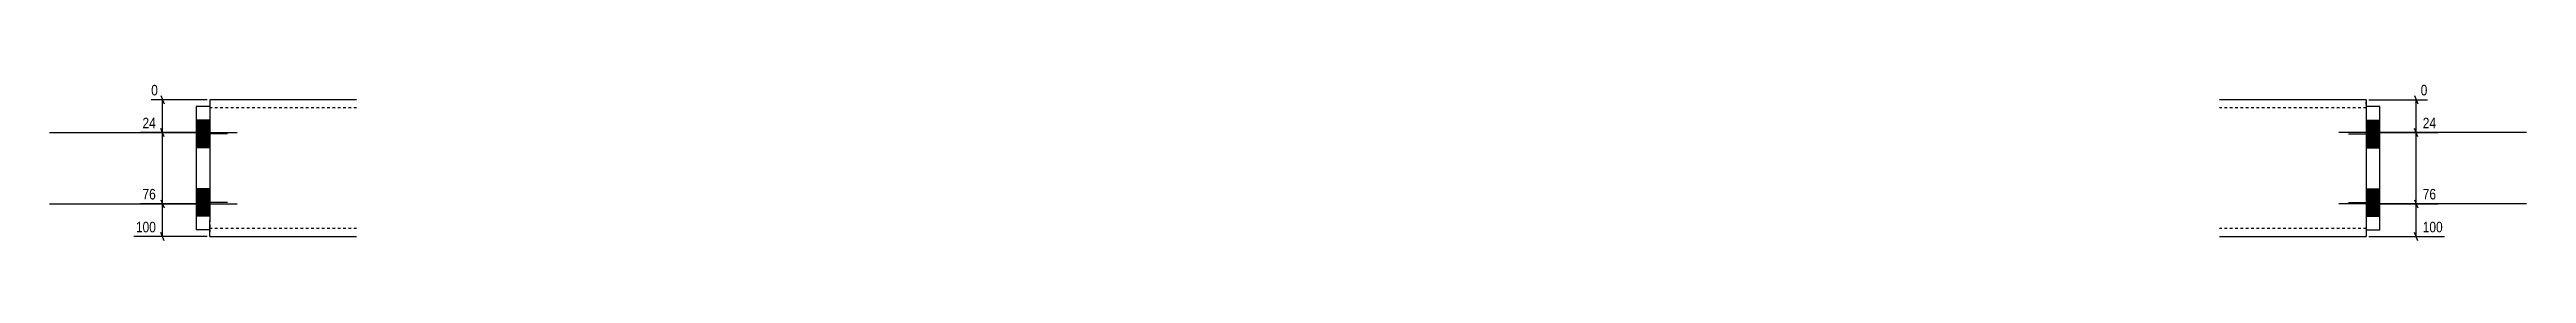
# Model space of a CAD drawing. Header units: millimetres. Extents: x 5 to 26756, y 2 to 502.
# Drawn here: x 7293 to 9108, y 5 to 121 of the extents above; entities that cross this region are included whole.
import ezdxf

# ---------------------------------------------------------------- set-up
doc = ezdxf.new("R2010")
doc.units = ezdxf.units.MM
doc.linetypes.add('DXK_LINE_DOT2', pattern=[3.9198, 1.9599, -1.9599])
doc.layers.add('MÅLSÆTNING', color=7, linetype='Continuous')
doc.layers.add('STÅL', color=7, linetype='Continuous')
doc.styles.add('Arial Narrow', font='ARIALN.TTF', dxfattribs={"height": 0.2})

msp = doc.modelspace()

# ---------------------------------------------------------------- hatches: boundary and pattern name
at = {"layer": 'STÅL', "linetype": 'Continuous'}
for points in [[(7400.5, 92.8), (7400.5, 72.8), (7410.5, 72.8), (7410.5, 92.8)], [(7400.5, 90.8), (7400.5, 76.8), (7410.5, 76.8), (7410.5, 90.8)], [(9000.5, 72.8), (9000.5, 92.8), (8990.5, 92.8), (8990.5, 72.8)], [(9000.5, 76.8), (9000.5, 90.8), (8990.5, 90.8), (8990.5, 76.8)], [(7400.5, 42.8), (7400.5, 22.8), (7410.5, 22.8), (7410.5, 42.8)], [(7400.5, 38.8), (7400.5, 24.8), (7410.5, 24.8), (7410.5, 38.8)], [(9000.5, 22.8), (9000.5, 42.8), (8990.5, 42.8), (8990.5, 22.8)], [(9000.5, 24.8), (9000.5, 38.8), (8990.5, 38.8), (8990.5, 24.8)]]:
    msp.add_hatch(color=96, dxfattribs=at).paths.add_polyline_path(points)

# ---------------------------------------------------------------- linework, layer by layer
at = {"layer": 'MÅLSÆTNING', "color": 7, "linetype": 'Continuous'}
for p, q in [((7374.6, 110.8), (7377, 104.8)), ((9025.9, 110.8), (9028.3, 104.8)), ((7408.5, 107.8), (7367.5, 107.8)), ((7375.8, 83.8), (7375.8, 107.8)), ((8992.5, 107.8), (9035.4, 107.8)), ((9027.1, 83.8), (9027.1, 107.8)), ((7408.5, 83.8), (7359.7, 83.8)), ((7408.5, 83.8), (7359.7, 83.8)), ((7377, 80.8), (7374.6, 86.8)), ((7377, 80.8), (7374.6, 86.8)), ((7375.8, 31.8), (7375.8, 83.8)), ((8992.5, 83.8), (9043.2, 83.8)), ((8992.5, 83.8), (9043.2, 83.8)), ((9028.3, 80.8), (9025.9, 86.8)), ((9028.3, 80.8), (9025.9, 86.8)), ((9027.1, 31.8), (9027.1, 83.8)), ((7408.5, 31.8), (7359.7, 31.8)), ((7408.5, 31.8), (7359.7, 31.8)), ((7374.6, 34.8), (7377, 28.8)), ((7374.6, 34.8), (7377, 28.8)), ((7375.8, 7.8), (7375.8, 31.8)), ((8992.5, 31.8), (9043.2, 31.8)), ((8992.5, 31.8), (9043.2, 31.8)), ((9025.9, 34.8), (9028.3, 28.8)), ((9025.9, 34.8), (9028.3, 28.8)), ((9027.1, 7.8), (9027.1, 31.8)), ((7408.5, 7.8), (7354.8, 7.8)), ((7377, 4.8), (7374.6, 10.8)), ((8992.5, 7.8), (9048, 7.8)), ((9028.3, 4.8), (9025.9, 10.8))]:
    msp.add_line(p, q, dxfattribs=at)
at = {"layer": 'STÅL', "color": 2, "linetype": 'Continuous'}
for p, q in [((7410.5, 102.8), (7400.5, 102.8)), ((7400.5, 102.8), (7400.5, 12.8)), ((7410.5, 107.8), (7410.5, 95.8)), ((7518, 107.8), (7410.5, 107.8)), ((7410.5, 95.8), (7410.5, 19.8)), ((8990.5, 107.8), (8883, 107.8)), ((8990.5, 107.8), (8990.5, 106.9)), ((8990.5, 106.9), (8990.5, 95.8)), ((9000.5, 102.8), (8990.5, 102.8)), ((8990.5, 95.8), (8990.5, 19.8)), ((9000.5, 12.8), (9000.5, 102.8)), ((7410.5, 8.7), (7410.5, 19.8)), ((8990.5, 19.8), (8990.5, 7.8)), ((7410.5, 12.8), (7400.5, 12.8)), ((7410.5, 7.8), (7410.5, 8.7)), ((7410.5, 7.8), (7518, 7.8)), ((8883, 7.8), (8990.5, 7.8)), ((8990.5, 12.8), (9000.5, 12.8))]:
    msp.add_line(p, q, dxfattribs=at)
at = {"layer": 'STÅL', "color": 96, "linetype": 'Continuous'}
for p, q in [((7410.5, 92.8), (7400.5, 92.8)), ((7400.5, 90.8), (7410.5, 90.8)), ((8990.5, 92.8), (9000.5, 92.8)), ((9000.5, 90.8), (8990.5, 90.8)), ((7293, 83.8), (7430.5, 83.8)), ((7423.5, 82.8), (7400.5, 82.8)), ((7400.5, 76.8), (7410.5, 76.8)), ((7410.5, 72.8), (7400.5, 72.8)), ((9108, 83.8), (8970.5, 83.8)), ((8977.5, 82.8), (9000.5, 82.8)), ((9000.5, 76.8), (8990.5, 76.8)), ((8990.5, 72.8), (9000.5, 72.8)), ((7410.5, 42.8), (7400.5, 42.8)), ((7400.5, 38.8), (7410.5, 38.8)), ((8990.5, 42.8), (9000.5, 42.8)), ((9000.5, 38.8), (8990.5, 38.8)), ((7293, 31.8), (7430.5, 31.8)), ((7423.5, 32.8), (7400.5, 32.8)), ((7400.5, 24.8), (7410.5, 24.8)), ((7410.5, 22.8), (7400.5, 22.8)), ((9108, 31.8), (8970.5, 31.8)), ((8977.5, 32.8), (9000.5, 32.8)), ((9000.5, 24.8), (8990.5, 24.8)), ((8990.5, 22.8), (9000.5, 22.8))]:
    msp.add_line(p, q, dxfattribs=at)
at = {"layer": 'STÅL', "color": 7, "linetype": 'DXK_LINE_DOT2'}
for p, q in [((7410.5, 107.8), (7410.5, 106.9)), ((7410.5, 106.9), (7410.5, 104.3)), ((7410.5, 102.8), (7410.5, 12.8)), ((7518, 101.8), (7410.5, 101.8)), ((8990.5, 101.8), (8883, 101.8)), ((8990.5, 104.3), (8990.5, 107.8)), ((8990.5, 102.8), (8990.5, 12.8)), ((7518, 13.8), (7410.5, 13.8)), ((7410.5, 12.8), (7410.5, 11.3)), ((8990.5, 13.8), (8883, 13.8))]:
    msp.add_line(p, q, dxfattribs=at)

# ---------------------------------------------------------------- next in the draw order: wipeouts: each hides what was drawn before it
at = {"color": 0, "linetype": 'Continuous'}
for points in [[(7374, 109.4), (7374, 120.6), (7365.9, 120.6), (7365.9, 109.4)], [(9037, 109.4), (9037, 120.6), (9028.9, 120.6), (9028.9, 109.4)], [(7372.5, 85.4), (7372.5, 96.6), (7359.5, 96.6), (7359.5, 85.4)], [(9043.3, 85.4), (9043.3, 96.6), (9030.4, 96.6), (9030.4, 85.4)], [(7372.5, 33.4), (7372.5, 44.6), (7359.5, 44.6), (7359.5, 33.4)], [(9043.3, 33.4), (9043.3, 44.6), (9030.4, 44.6), (9030.4, 33.4)], [(7372.5, 9.4), (7372.5, 20.6), (7354.7, 20.6), (7354.7, 9.4)], [(9048.2, 9.4), (9048.2, 20.6), (9030.4, 20.6), (9030.4, 9.4)]]:
    msp.add_wipeout(points, dxfattribs=at).dxf.layer = 'MÅLSÆTNING'

# ---------------------------------------------------------------- next in the draw order: texts
at = {"layer": 'MÅLSÆTNING', "color": 3, "linetype": 'Continuous', "style": 'Arial Narrow'}
for s, p in [('0', (7367.5, 111)), ('0', (9030.5, 111)), ('24', (7361.1, 87)), ('24', (9032, 87)), ('76', (7361.1, 35)), ('76', (9032, 35)), ('100', (7356.3, 11)), ('100', (9032, 11))]:
    msp.add_text(s, height=7.64, dxfattribs=at).set_placement(p)

doc.saveas('drawing.dxf')
